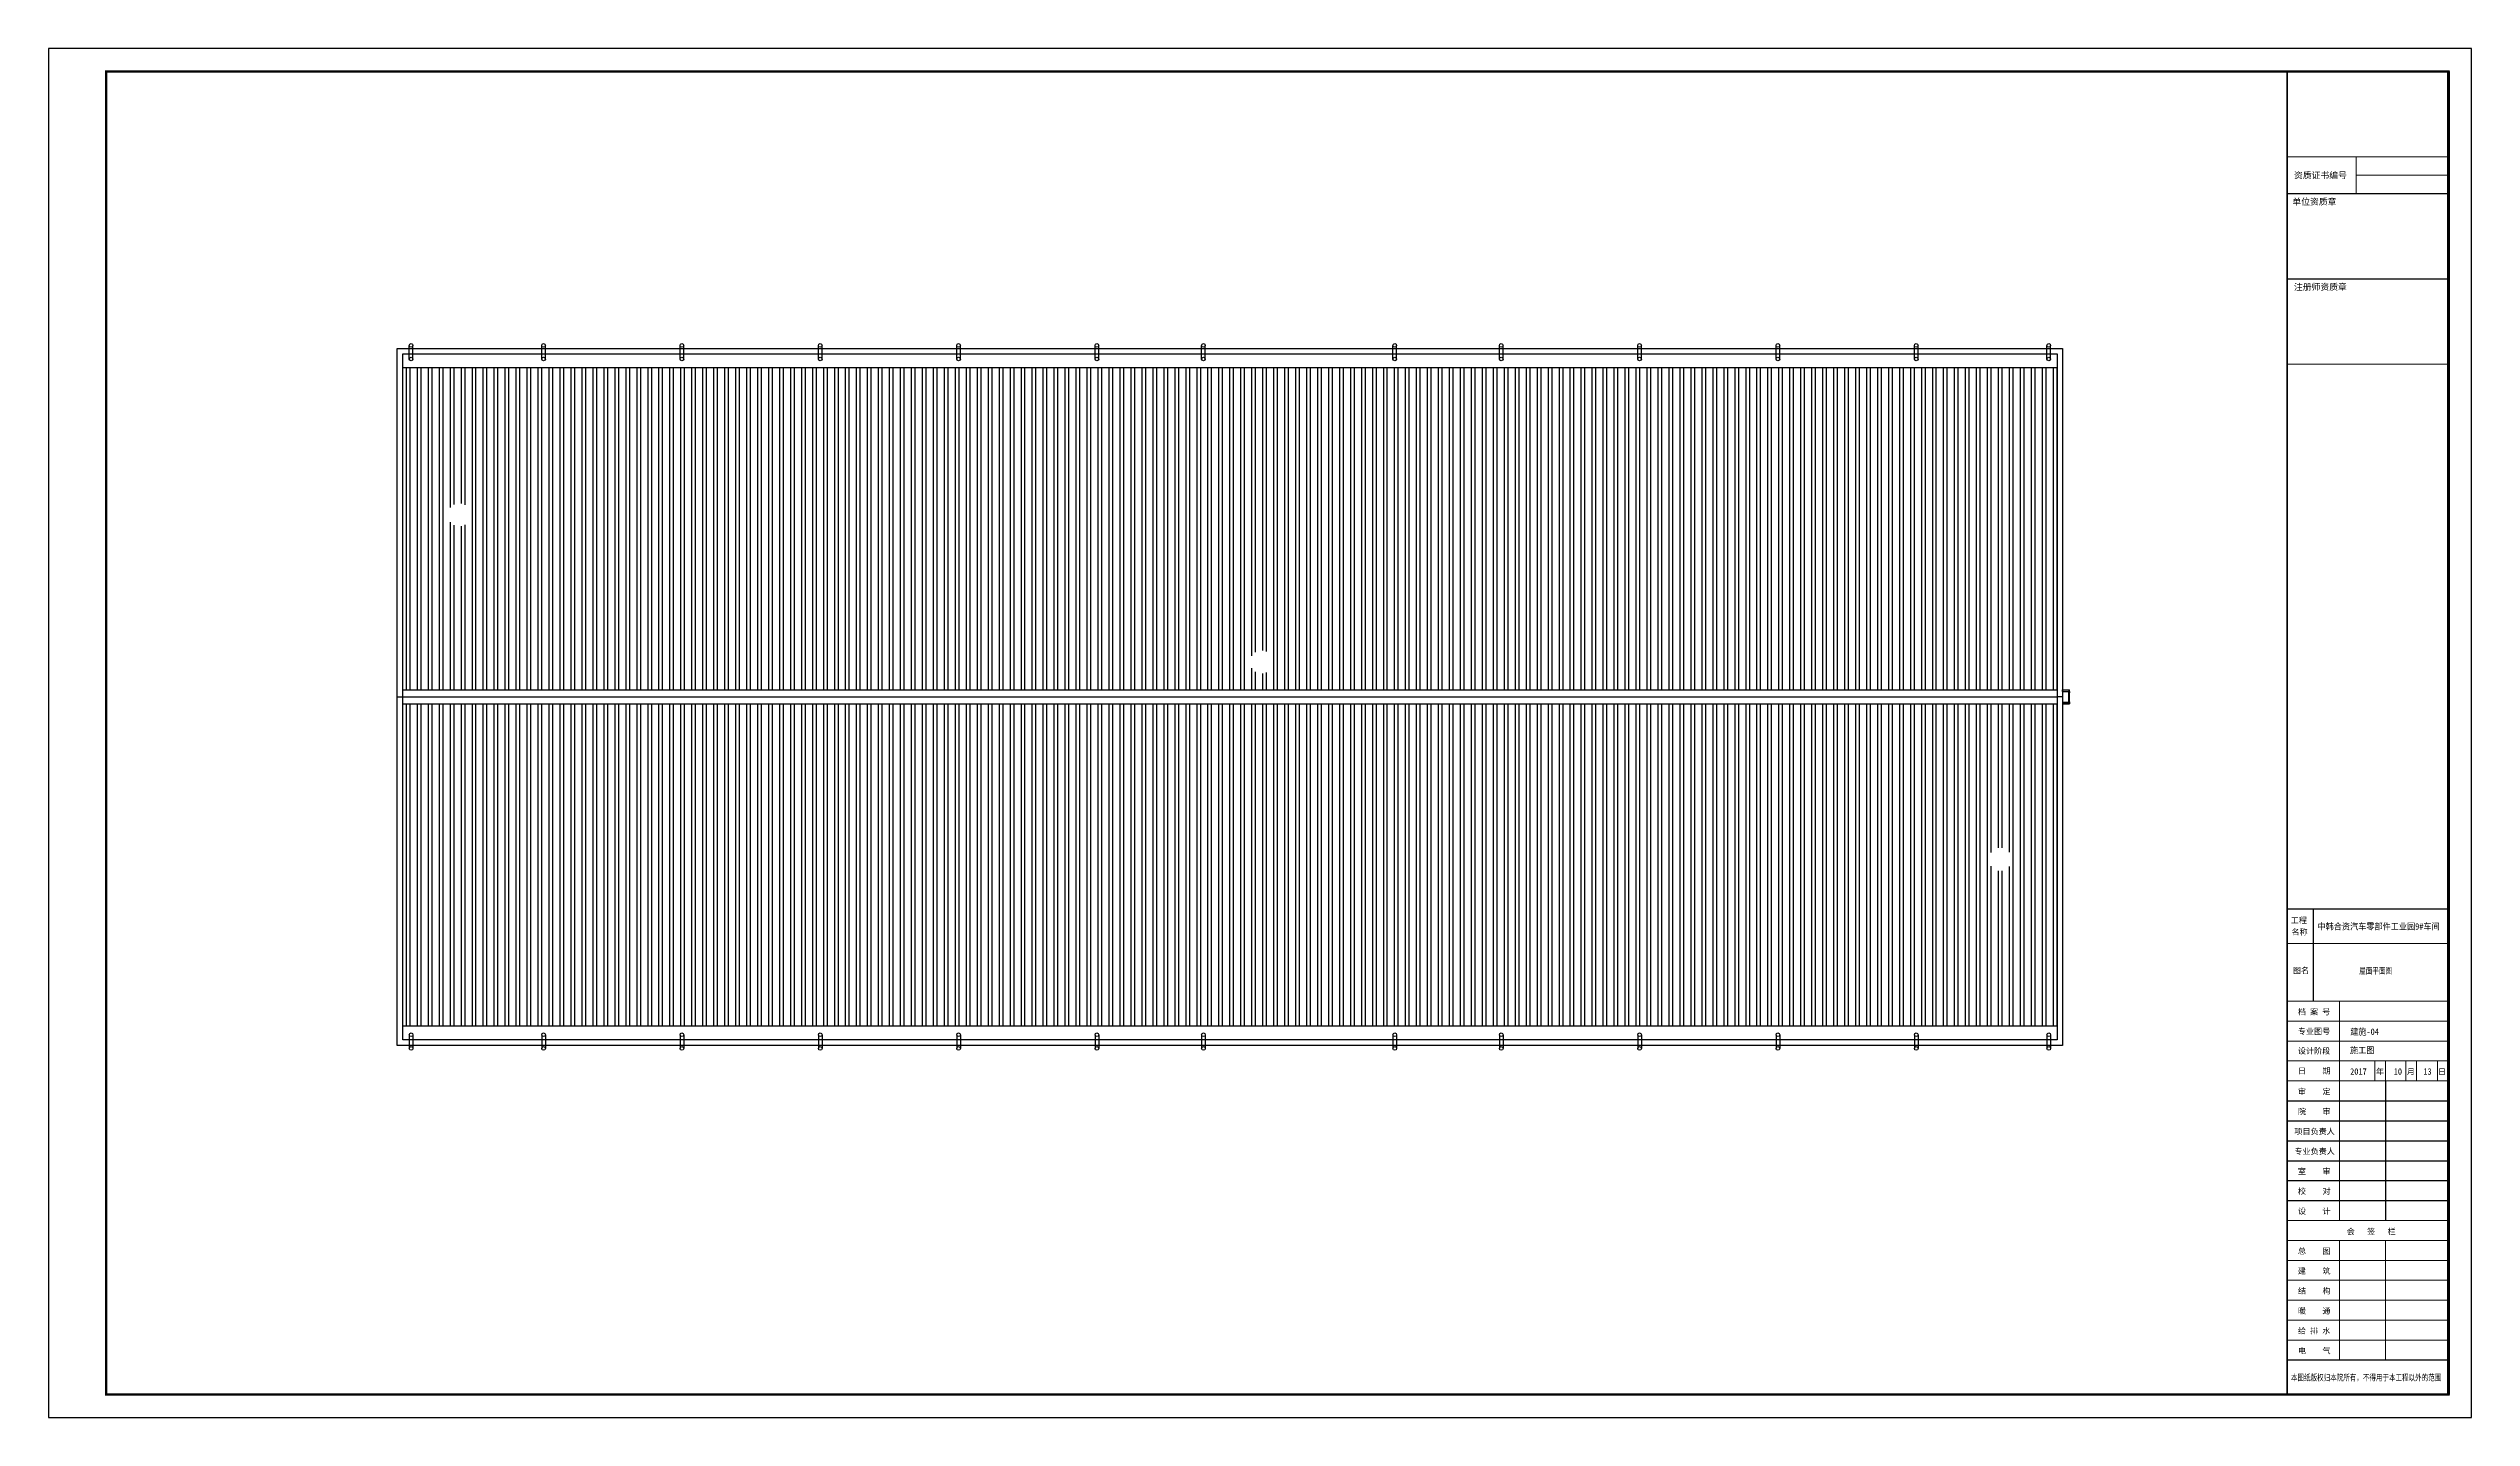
# Model space of a CAD drawing. Extents: x 3335981 to 3441081, y -1359715 to -1003315.
# Drawn here: x 3335981 to 3441081, y -1300315 to -1240915 of the extents above; entities that cross this region are included whole.
import ezdxf
from ezdxf.lldxf.tags import DXFTag

# ---------------------------------------------------------------- set-up
doc = ezdxf.new("R2010")
doc.units = 0
doc.header["$LTSCALE"] = 1000
doc.header["$MEASUREMENT"] = 0
doc.layers.get('0').update_dxf_attribs({"color": 2})
for name, color, linetype in [('10', 2, 'Continuous'), ('PUB_DIM', 3, 'Continuous'), ('PUB_TITLE', 4, 'Continuous')]:
    doc.layers.add(name, color=color, linetype=linetype)
doc.layers.add('图签', color=130, linetype='Continuous', lineweight=20)
doc.styles.add('图签字', font='SimSun.ttf', dxfattribs={"height": 250})
tags = doc.linetypes.add('DASH', pattern=[0.35, 0.25, -0.1]).pattern_tags.tags
tags[6:7] = [DXFTag(74, 4), DXFTag(75, 0), DXFTag(340, '0'), DXFTag(46, 1.0), DXFTag(50, 0.0), DXFTag(44, 0.0), DXFTag(45, 0.0)]
tags[4:5] = [DXFTag(74, 4), DXFTag(75, 0), DXFTag(340, '0'), DXFTag(46, 1.0), DXFTag(50, 0.0), DXFTag(44, 0.0), DXFTag(45, 0.0)]

# ---------------------------------------------------------------- blocks, each defined once
blk = doc.blocks.new('tq')
at = {"color": 4}
for p, q in [((3435159, -1158678), (3435159, -1162678)), ((3438297, -1166138), (3438297, -1172193)), ((3434022, -1167003), (3441022, -1167003)), ((3434022, -1167868), (3441022, -1167868)), ((3434022, -1168733), (3441022, -1168733)), ((3434022, -1169598), (3441022, -1169598)), ((3434022, -1170463), (3441022, -1170463)), ((3434022, -1171328), (3441022, -1171328))]:
    blk.add_line(p, q, dxfattribs=at)
at = {"color": 4, "const_width": 50}
blk.add_lwpolyline([(3441022, -1131344), (3434022, -1131344)], dxfattribs=at)
at = {"layer": '图签', "color": 4}
for p, q in [((3437020, -1126044), (3437020, -1127644)), ((3441022, -1126844), (3437020, -1126844)), ((3434022, -1163543), (3441022, -1163543)), ((3441022, -1164408), (3434022, -1164408)), ((3434022, -1165273), (3441022, -1165273)), ((3435791, -1165273), (3440546, -1165273)), ((3436291, -1166138), (3436291, -1165273)), ((3437831, -1165273), (3437831, -1166138)), ((3438297, -1165273), (3438297, -1166138)), ((3439176, -1165273), (3439176, -1166138)), ((3439642, -1165273), (3439642, -1166138)), ((3440546, -1165273), (3440546, -1166138)), ((3440546, -1165273), (3440546, -1166138)), ((3436291, -1172193), (3436291, -1166138)), ((3440546, -1166138), (3437949, -1166138)), ((3438297, -1166138), (3438297, -1172193)), ((3434022, -1172193), (3441022, -1172193)), ((3437949, -1172193), (3435791, -1172193)), ((3434022, -1173058), (3441022, -1173058)), ((3434022, -1173923), (3441022, -1173923)), ((3436291, -1178248), (3436291, -1173058)), ((3436291, -1173058), (3437949, -1173058)), ((3438297, -1173058), (3438297, -1178248)), ((3438297, -1173058), (3438297, -1178248)), ((3434022, -1174788), (3441022, -1174788)), ((3434022, -1175653), (3441022, -1175653)), ((3434022, -1176518), (3441022, -1176518)), ((3434022, -1177383), (3441022, -1177383)), ((3437949, -1178248), (3436291, -1178248))]:
    blk.add_line(p, q, dxfattribs=at)
at = {"layer": '图签'}
blk.add_line((3436291, -1166138), (3436291, -1162678), dxfattribs=at)
at = {"layer": '图签', "color": 4, "const_width": 80}
blk.add_lwpolyline([(3434022, -1122343), (3441022, -1122343), (3441022, -1179743), (3434022, -1179743), (3434022, -1122343)], close=True, dxfattribs=at)
at = {"layer": '图签', "color": 4}
for points, const_width in [([(3441022, -1179743), (3441022, -1122343)], 120), ([(3441022, -1126044), (3434022, -1126044)], 50), ([(3441022, -1127644), (3434022, -1127644)], 50), ([(3441022, -1135044), (3434022, -1135044)], 50), ([(3441022, -1158678), (3434022, -1158678)], 50), ([(3441022, -1160178), (3434022, -1160178)], 50), ([(3441022, -1162678), (3434022, -1162678)], 50), ([(3441022, -1166138), (3434022, -1166138)], 50), ([(3434022, -1172193), (3441022, -1172193)], 50), ([(3434022, -1172193), (3441022, -1172193)], 50), ([(3434022, -1178248), (3441022, -1178248)], 50)]:
    blk.add_lwpolyline(points, dxfattribs=dict(at, const_width=const_width))
at = {"linetype": 'Continuous', "style": '图签字'}
for s, height, p in [('资质证书编号', 273.4, (3434320, -1126984)), ('单位资质章', 273.4, (3434252, -1128128)), ('注册师资质章', 273.4, (3434318, -1131828)), ('工程', 250, (3434182, -1159295)), ('名称', 250, (3434214, -1159801)), ('图名', 250, (3434276, -1161467)), ('档 案 号', 250, (3434491, -1163264)), ('专业图号', 250, (3434491, -1164112)), ('设计阶段', 250, (3434491, -1164963)), ('日    期', 250, (3434491, -1165828)), ('审    定', 250, (3434491, -1166724)), ('年', 250, (3437877, -1165859)), ('月', 250, (3439217, -1165859)), ('日', 250, (3440567, -1165859)), ('院    审', 250, (3434491, -1167589)), ('项目负责人', 250, (3434340, -1168454)), ('专业负责人', 250, (3434340, -1169319)), ('校    对', 250, (3434491, -1171049)), ('室    审', 250, (3434491, -1170184)), ('设    计', 250, (3434491, -1171914)), ('会   签   栏', 250, (3436609, -1172795)), ('总    图', 250, (3434491, -1173644)), ('建    筑', 250, (3434491, -1174509)), ('结    构', 250, (3434491, -1175374)), ('暖    通', 250, (3434491, -1176239)), ('给 排 水', 250, (3434491, -1177104)), ('电    气', 250, (3434493, -1177969))]:
    blk.add_text(s, height=height, dxfattribs=at).set_placement(p)
at = {"color": 1, "linetype": 'Continuous', "style": '图签字', "width": 0.75}
blk.add_text('本图纸版权归本院所有，不得用于本工程以外的范围', height=270, dxfattribs=at).set_placement((3434190, -1179142))
at = {"layer": 'PUB_DIM', "linetype": 'ByBlock', "style": '图签字', "width": 0.9}
for s, p in [('中韩合资汽车零部件工业园9#车间', (3435343, -1159576)), ('施工图', (3436750, -1164945))]:
    blk.add_text(s, height=280, dxfattribs=at).set_placement(p)
at = {"layer": 'PUB_DIM', "color": 1, "linetype": 'ByBlock', "style": '图签字', "width": 0.9}
for s, p in [('2017', (3436756, -1165871)), ('10', (3438648, -1165871)), ('13', (3439932, -1165871))]:
    blk.add_text(s, height=280, dxfattribs=at).set_placement(p)
blk = doc.blocks.new('dvds')
for p, q in [((-40, 216), (-40, 664)), ((-20, 216), (-20, 664))]:
    blk.add_line(p, q)
at = {"layer": '10'}
for p, q in [((-300, 740), (0, 740)), ((-300, 670), (-300, 740)), ((-300, 670), (0, 670)), ((-300, 210), (0, 210)), ((-300, 210), (-300, 140)), ((-300, 140), (0, 140)), ((0, 670), (-50, 670)), ((-50, 670), (-50, 668)), ((-50, 210), (-50, 213)), ((0, 210), (-50, 210)), ((-47, 664), (-16, 664)), ((-47, 216), (-16, 216)), ((-6, 654), (-6, 624)), ((-6, 226), (-6, 257)), ((0, 620), (-3, 620)), ((0, 260), (-3, 260)), ((0, 670), (0, 740)), ((0, 670), (0, 620)), ((0, 210), (0, 260)), ((0, 210), (0, 140))]:
    blk.add_line(p, q, dxfattribs=at)
at = {"layer": '10', "linetype": 'DASH', "ltscale": 0.2}
for p, q in [((-300, 676), (0, 676)), ((-300, 204), (0, 204))]:
    blk.add_line(p, q, dxfattribs=at)
at = {"layer": '10'}
for centre, radius, start, end in [((-47, 668), 3.42, 181.39584, 268.60284), ((-47, 213), 3.42, 91.39716, 178.60416), ((-16, 654), 10.3, 1.39779, 88.60221), ((-16, 226), 10.3, 271.39779, 358.60221), ((-3, 624), 3.42, 181.39584, 268.60284), ((-3, 257), 3.42, 91.39716, 178.60416)]:
    blk.add_arc(centre, radius, start, end, dxfattribs=at)

msp = doc.modelspace()

# ---------------------------------------------------------------- hatches: boundary and pattern name
at = {"linetype": 'ByBlock', "ltscale": 0.01}
h = msp.add_hatch(dxfattribs=at)
h.set_pattern_fill('ANSI32', color=1, scale=100, angle=45, style=0)
h.set_pattern_definition([(90, (-101779.9, 0), (-476.25, 3e-14), []), (90, (-101621.15, 158.75), (-476.25, 3e-14), [])])
h.paths.add_polyline_path([(3423106, -1254769), (3351346, -1254769), (3351346, -1261149), (3351761, -1261149), (3353300, -1261149, -1), (3354300, -1261149, -1), (3353300, -1261149), (3351761, -1261149), (3351346, -1261149), (3351346, -1268749), (3386101, -1268749), (3386101, -1267536), (3388103, -1267536, -1), (3389103, -1267536, -1), (3388103, -1267536), (3386101, -1267536), (3386101, -1268749), (3423106, -1268749)])
h.paths.add_polyline_path([(3423106, -1269349), (3351346, -1269349), (3351346, -1283329), (3423106, -1283329), (3423106, -1276096), (3422691, -1276096), (3421153, -1276096, -1), (3420153, -1276096, -1), (3421153, -1276096), (3422691, -1276096), (3423106, -1276096)])
h.paths.add_polyline_path([(3371382, -1268724), (3371382, -1268138), (3370990, -1268138), (3370990, -1268724)], flags=24)
h.paths.add_polyline_path([(3409447, -1267941), (3410561, -1267941), (3410561, -1267429), (3409447, -1267429)], flags=24)
h.paths.add_polyline_path([(3372224, -1261674), (3372224, -1260853), (3371739, -1260853), (3371739, -1261674)], flags=24)
h.paths.add_polyline_path([(3402224, -1261674), (3402224, -1260853), (3401739, -1260853), (3401739, -1261674)], flags=24)
h.paths.add_polyline_path([(3386492, -1267537), (3388103, -1267537), (3388103, -1267113), (3386492, -1267113)], flags=24)
h.paths.add_polyline_path([(3351689, -1261149), (3353301, -1261149), (3353301, -1260725), (3351689, -1260725)], flags=24)
h.paths.add_polyline_path([(3371382, -1269960), (3371382, -1269374), (3370990, -1269374), (3370990, -1269960)], flags=24)
h.paths.add_polyline_path([(3372224, -1277170), (3372224, -1276349), (3371739, -1276349), (3371739, -1277170)], flags=24)
h.paths.add_polyline_path([(3402224, -1277170), (3402224, -1276349), (3401739, -1276349), (3401739, -1277170)], flags=24)
h.paths.add_polyline_path([(3421152, -1276097), (3422763, -1276097), (3422763, -1275673), (3421152, -1275673)], flags=25)

# ---------------------------------------------------------------- linework, layer by layer
at = {"linetype": 'DASH', "ltscale": 0.5}
for p, q in [((3351629, -1254389), (3351629, -1253799)), ((3351789, -1254389), (3351789, -1253799)), ((3357379, -1254389), (3357379, -1253799)), ((3357539, -1254389), (3357539, -1253799)), ((3363379, -1254389), (3363379, -1253799)), ((3363539, -1254389), (3363539, -1253799)), ((3369379, -1254389), (3369379, -1253799)), ((3369539, -1254389), (3369539, -1253799)), ((3375379, -1254389), (3375379, -1253799)), ((3375539, -1254389), (3375539, -1253799)), ((3381379, -1254389), (3381379, -1253799)), ((3381539, -1254389), (3381539, -1253799)), ((3385996, -1254389), (3385996, -1253799)), ((3386156, -1254389), (3386156, -1253799)), ((3394296, -1254389), (3394296, -1253799)), ((3394456, -1254389), (3394456, -1253799)), ((3398913, -1254389), (3398913, -1253799)), ((3399073, -1254389), (3399073, -1253799)), ((3404913, -1254389), (3404913, -1253799)), ((3405073, -1254389), (3405073, -1253799)), ((3410913, -1254389), (3410913, -1253799)), ((3411073, -1254389), (3411073, -1253799)), ((3416913, -1254389), (3416913, -1253799)), ((3417073, -1254389), (3417073, -1253799)), ((3422663, -1254389), (3422663, -1253799)), ((3422823, -1254389), (3422823, -1253799)), ((3351629, -1283709), (3351629, -1284299)), ((3351789, -1283709), (3351789, -1284299)), ((3357379, -1283709), (3357379, -1284299)), ((3357539, -1283709), (3357539, -1284299)), ((3363379, -1283709), (3363379, -1284299)), ((3363539, -1283709), (3363539, -1284299)), ((3369379, -1283709), (3369379, -1284299)), ((3369539, -1283709), (3369539, -1284299)), ((3375379, -1283709), (3375379, -1284299)), ((3375539, -1283709), (3375539, -1284299)), ((3381379, -1283709), (3381379, -1284299)), ((3381539, -1283709), (3381539, -1284299)), ((3385996, -1283709), (3385996, -1284299)), ((3386156, -1283709), (3386156, -1284299)), ((3394296, -1283709), (3394296, -1284299)), ((3394456, -1283709), (3394456, -1284299)), ((3398913, -1283709), (3398913, -1284299)), ((3399073, -1283709), (3399073, -1284299)), ((3404913, -1283709), (3404913, -1284299)), ((3405073, -1283709), (3405073, -1284299)), ((3410913, -1283709), (3410913, -1284299)), ((3411073, -1283709), (3411073, -1284299)), ((3416913, -1283709), (3416913, -1284299)), ((3417073, -1283709), (3417073, -1284299)), ((3422663, -1283709), (3422663, -1284299)), ((3422823, -1283709), (3422823, -1284299))]:
    msp.add_line(p, q, dxfattribs=at)
at = {"linetype": 'ByBlock', "ltscale": 0.01}
for p, q in [((3423106, -1254769), (3351346, -1254769)), ((3351106, -1269049), (3351346, -1269049)), ((3351346, -1268749), (3423106, -1268749)), ((3351346, -1269049), (3423106, -1269049)), ((3351346, -1269349), (3423106, -1269349)), ((3423346, -1269049), (3423106, -1269049)), ((3423106, -1283329), (3351346, -1283329))]:
    msp.add_line(p, q, dxfattribs=at)
for points in [[(3351106, -1253929), (3423346, -1253929), (3423346, -1284169), (3351106, -1284169)], [(3351346, -1254169), (3423106, -1254169), (3423106, -1283929), (3351346, -1283929)]]:
    msp.add_lwpolyline(points, close=True, dxfattribs=at)
for centre in [(3351709, -1253799), (3357459, -1253799), (3363459, -1253799), (3369459, -1253799), (3375459, -1253799), (3381459, -1253799), (3386076, -1253799), (3394376, -1253799), (3398993, -1253799), (3404993, -1253799), (3410993, -1253799), (3416993, -1253799), (3422743, -1253799), (3351709, -1254389), (3357459, -1254389), (3363459, -1254389), (3369459, -1254389), (3375459, -1254389), (3381459, -1254389), (3386076, -1254389), (3394376, -1254389), (3398993, -1254389), (3404993, -1254389), (3410993, -1254389), (3416993, -1254389), (3422743, -1254389), (3351709, -1283709), (3351709, -1284299), (3357459, -1283709), (3357459, -1284299), (3363459, -1283709), (3363459, -1284299), (3369459, -1283709), (3369459, -1284299), (3375459, -1283709), (3375459, -1284299), (3381459, -1283709), (3381459, -1284299), (3386076, -1283709), (3386076, -1284299), (3394376, -1283709), (3394376, -1284299), (3398993, -1283709), (3398993, -1284299), (3404993, -1283709), (3404993, -1284299), (3410993, -1283709), (3410993, -1284299), (3416993, -1283709), (3416993, -1284299), (3422743, -1283709), (3422743, -1284299)]:
    msp.add_circle(centre, 80, dxfattribs=at)
at = {"layer": 'PUB_TITLE', "linetype": 'ByBlock'}
msp.add_lwpolyline([(3335981, -1300315), (3441081, -1300315), (3441081, -1240915), (3335981, -1240915)], close=True, dxfattribs=at)
at = {"layer": 'PUB_TITLE', "linetype": 'ByBlock', "const_width": 100}
msp.add_lwpolyline([(3338481, -1299315), (3440081, -1299315), (3440081, -1241915), (3338481, -1241915)], close=True, dxfattribs=at)

# ---------------------------------------------------------------- block references
at = {"linetype": 'ByBlock'}
msp.add_blockref('tq', (-941, -119572), dxfattribs=at)
at = {"linetype": 'ByBlock', "xscale": -1, "rotation": 180}
msp.add_blockref('dvds', (3423646, -1268609), dxfattribs=at)

# ---------------------------------------------------------------- texts
at = {"color": 1, "linetype": 'Continuous', "style": '图签字', "width": 0.75}
msp.add_text('屋面平面图', height=270, dxfattribs=at).set_placement((3436211, -1281063))
at = {"layer": 'PUB_DIM', "color": 1, "linetype": 'ByBlock', "style": '图签字', "width": 0.9}
msp.add_text('建施-04', height=280, dxfattribs=at).set_placement((3435818, -1283712))

doc.saveas('drawing.dxf')
